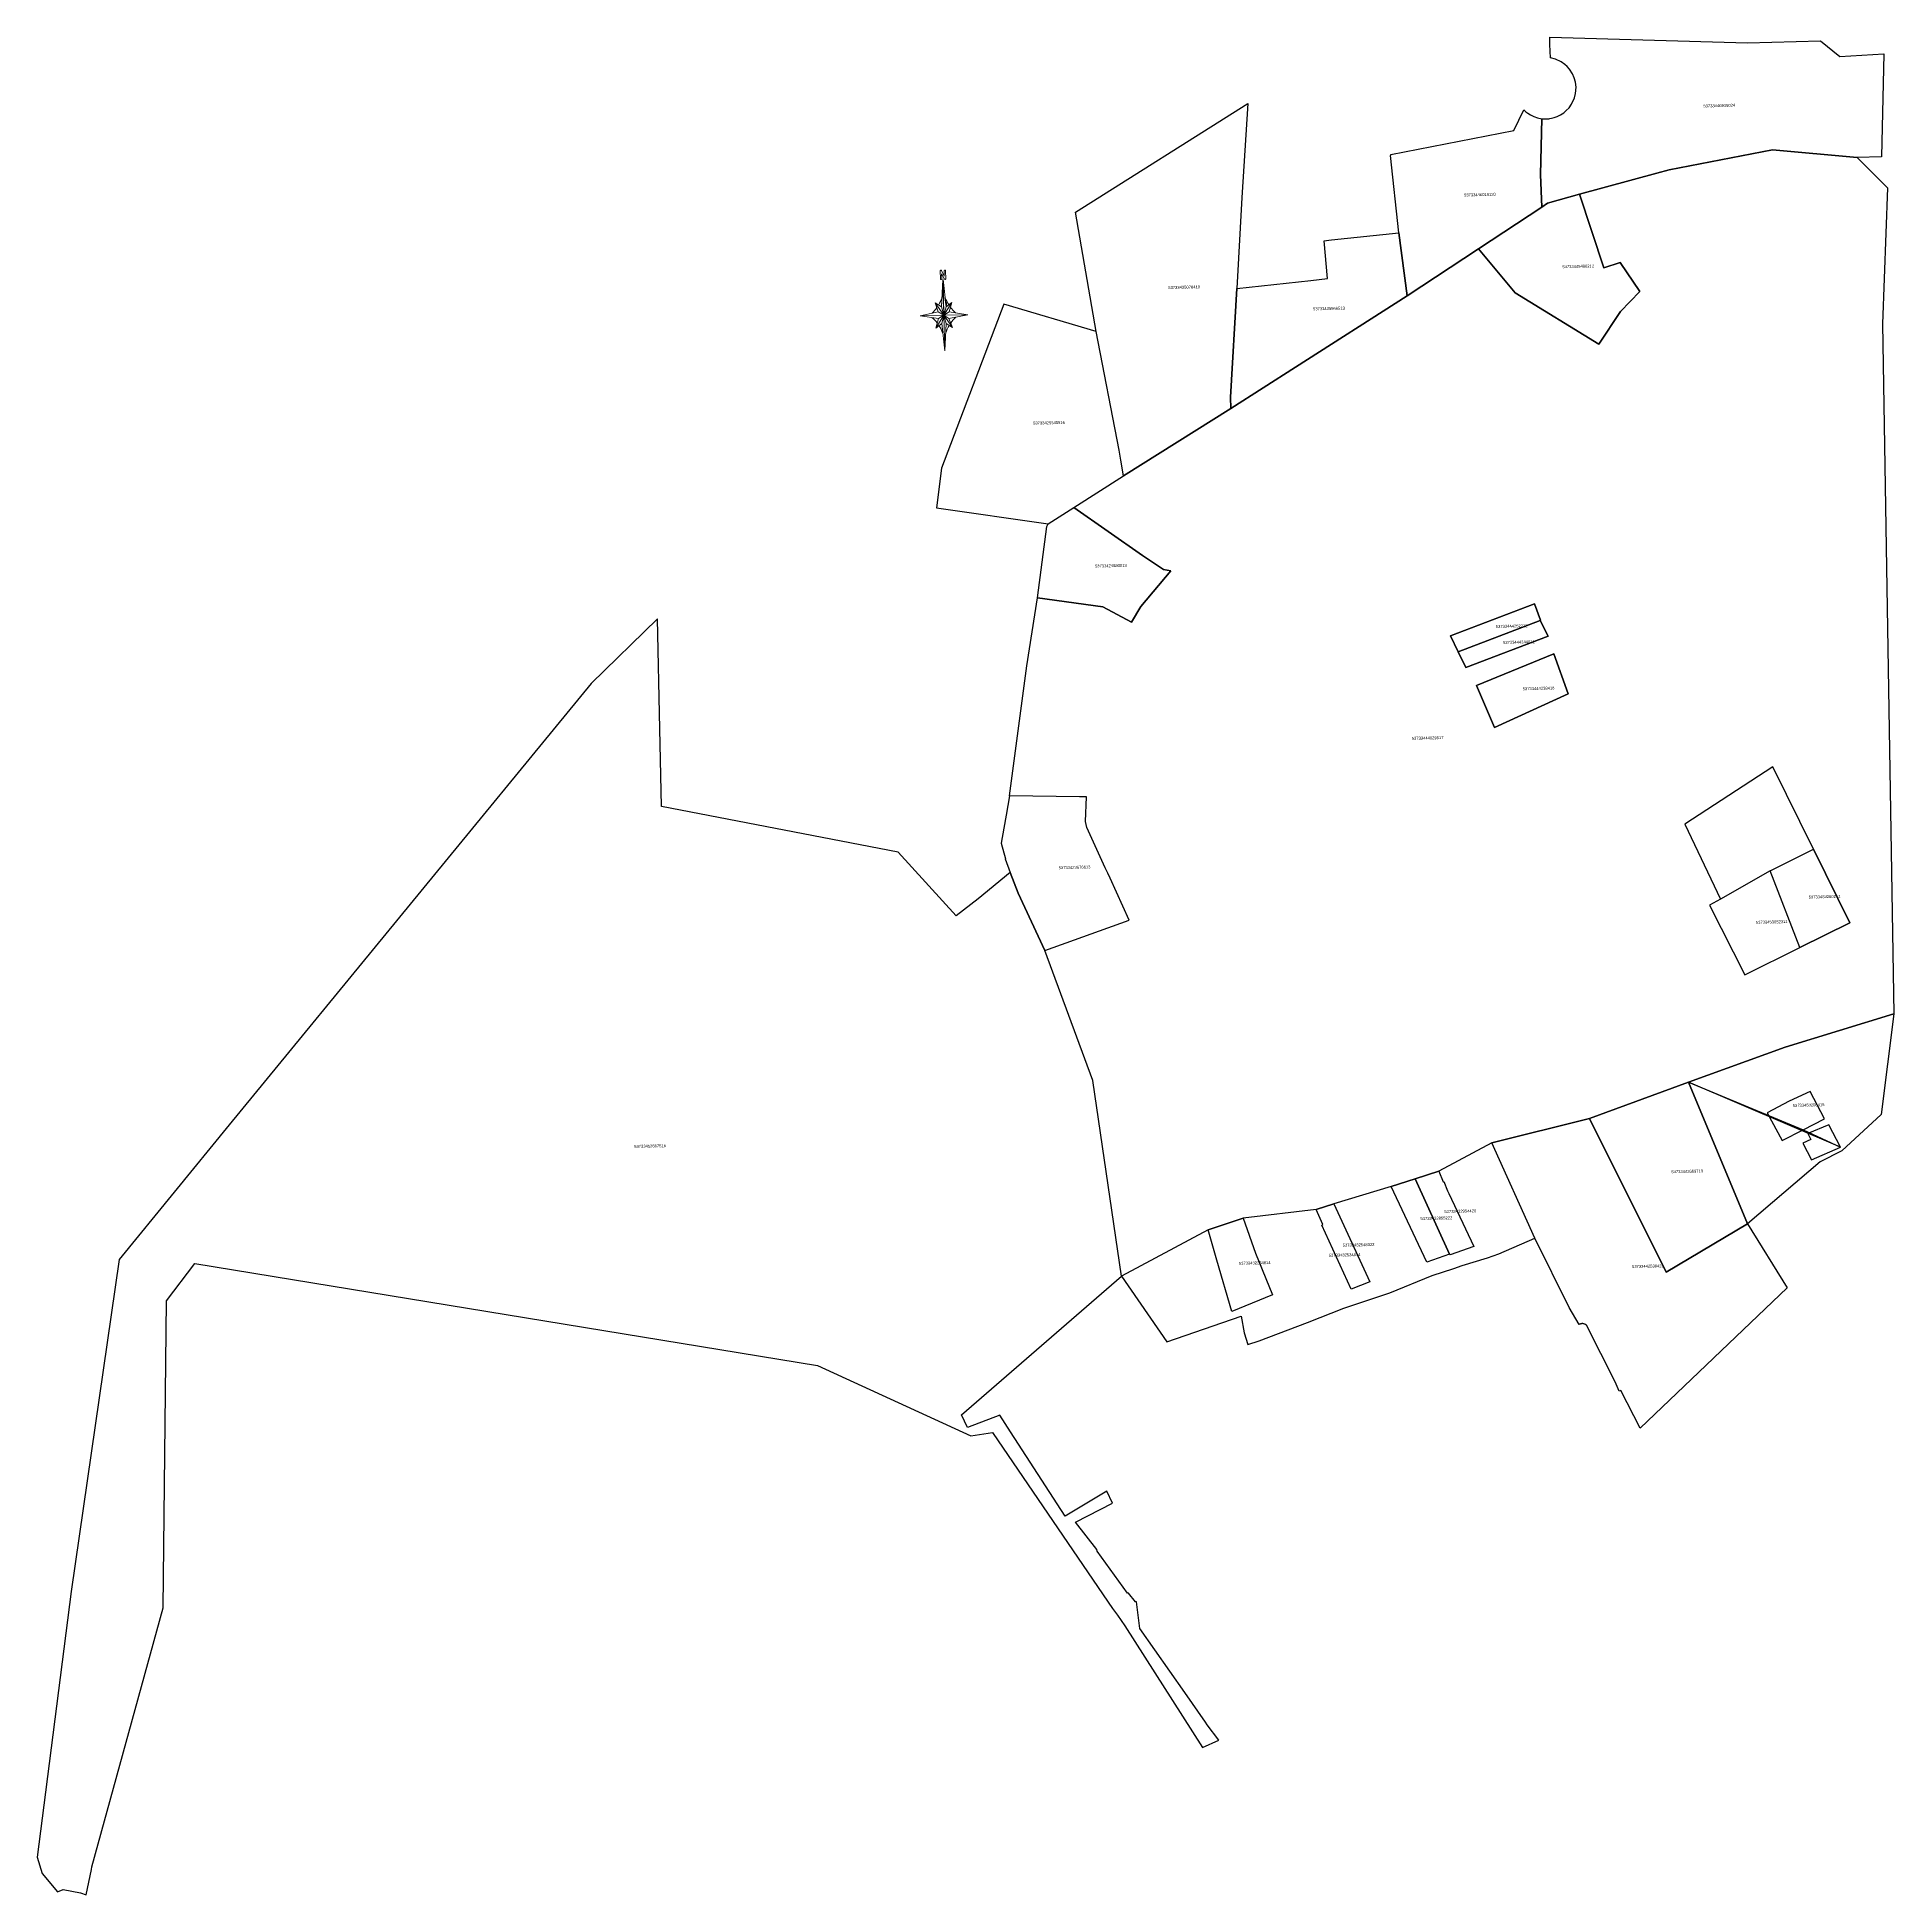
# Model space of a CAD drawing. Header units: millimetres. Extents: x -3245 to 2970, y 1153 to 3965.
# Drawn here: x -508 to 1, y 3085 to 3593 of the extents above; entities that cross this region are included whole.
import ezdxf

# ---------------------------------------------------------------- set-up
doc = ezdxf.new("R2010")
doc.units = ezdxf.units.MM
for name, color, linetype in [('Level_1', 7, 'Continuous'), ('NUMEROCATASTRAL', 7, 'Continuous'), ('POLIGONOS', 7, 'Continuous')]:
    doc.layers.add(name, color=color, linetype=linetype)
doc.styles.get("Standard").update_dxf_attribs({"font": 'arial.ttf'})

# ---------------------------------------------------------------- blocks, each defined once
blk = doc.blocks.new('*U54')
at = {"layer": 'Level_1', "color": 7, "linetype": 'Continuous', "lineweight": 0}
mesh = blk.add_polyface(dxfattribs=at)
corners = [(15.76, -9.11), (15.09, -7.88), (14.52, -6.56), (14.79, -9.81)]
mesh.append_faces([[corners[k] for k in face] for face in [(3, 1, 2)]], dxfattribs={"vtx0": -1, "color": 7})
mesh.append_faces([[corners[k] for k in face] for face in [(0, 1, 3)]], dxfattribs={"vtx1": -1, "color": 7})
blk = doc.blocks.new('*U55')
at = {"layer": 'Level_1', "color": 7, "linetype": 'Continuous', "lineweight": 0}
mesh = blk.add_polyface(dxfattribs=at)
corners = [(13.99, -0.4), (13.25, -9.78), (13.99, -12.63)]
mesh.append_faces([[corners[k] for k in face] for face in [(0, 1, 2)]], dxfattribs={"color": 7})
blk = doc.blocks.new('*U53')
at = {"layer": 'Level_1', "color": 7, "linetype": 'Continuous', "lineweight": 0}
for p, q in [((0, 10.54), (-0.74, 1.22)), ((0.79, 1.19), (0, 10.54)), ((-0.74, 1.22), (-2.84, 2.72)), ((-2.84, 2.72), (-1.86, -0.4)), ((2.86, 2.69), (0.79, 1.19)), ((1.88, -0.48), (2.86, 2.69)), ((-1.86, -0.4), (-8.1, -1.61)), ((-8.1, -1.61), (-1.89, -2.7)), ((-1.89, -2.7), (-2.88, -5.88)), ((-2.88, -5.88), (-0.8, -4.4)), ((-0.8, -4.4), (0, -13.76)), ((0, -13.76), (0.74, -4.44)), ((0.74, -4.44), (2.88, -5.88)), ((1.66, -2.73), (8.1, -1.61)), ((2.88, -5.88), (1.66, -2.73)), ((8.1, -1.61), (1.88, -0.48))]:
    blk.add_line(p, q, dxfattribs=at)
at = {"layer": 'Level_1', "color": 1, "linetype": 'Continuous', "lineweight": 0}
for q in [(0, 10.54), (-2.84, 2.72), (-0.74, 1.22), (2.86, 2.69), (0.79, 1.19), (-8.1, -1.61), (-2.88, -5.88), (-1.89, -2.7), (-1.86, -0.4), (-0.8, -4.4), (1.88, -0.48), (8.1, -1.61), (0, -13.76), (2.88, -5.88), (1.66, -2.73), (0.74, -4.44)]:
    blk.add_line((0, -1.61), q, dxfattribs=at)
at = {"layer": 'Level_1', "color": 7, "linetype": 'Continuous', "lineweight": 0}
blk.add_lwpolyline([(-0.87, 13.41), (-0.87, 13.51), (-0.85, 13.57), (-0.83, 13.63), (-0.81, 13.66), (-0.76, 13.72), (-0.72, 13.72), (-0.68, 13.76), (-0.64, 13.76), (-0.6, 13.76), (-0.54, 13.72), (-0.49, 13.66), (-0.45, 13.6), (0.48, 11.73), (0.48, 11.73), (0.48, 13.41), (0.5, 13.57), (0.57, 13.66), (0.63, 13.72), (0.71, 13.76), (0.75, 13.76), (0.79, 13.72), (0.84, 13.72), (0.86, 13.66), (0.9, 13.63), (0.92, 13.57), (0.92, 13.51), (0.94, 13.41), (0.94, 10.89), (0.92, 10.83), (0.92, 10.76), (0.9, 10.67), (0.86, 10.64), (0.84, 10.61), (0.79, 10.58), (0.75, 10.55), (0.71, 10.55), (0.67, 10.55), (0.61, 10.58), (0.57, 10.64), (0.52, 10.7), (-0.41, 12.54), (-0.41, 12.54), (-0.41, 10.89), (-0.43, 10.83), (-0.43, 10.76), (-0.45, 10.67), (-0.49, 10.64), (-0.51, 10.61), (-0.56, 10.58), (-0.6, 10.55), (-0.64, 10.55), (-0.68, 10.55), (-0.72, 10.58), (-0.76, 10.61), (-0.81, 10.64), (-0.83, 10.67), (-0.85, 10.76), (-0.87, 10.83), (-0.87, 10.89), (-0.87, 13.41), (-0.87, 13.41)], dxfattribs=at)
for points in [[(-4.02, -0.82, 0.05407), (-2.31, 1.05)], [(-1.73, 1.92, 0.053293), (-0.49, 4.42)], [(0.52, 4.42, 0.053433), (1.76, 1.89)], [(2.34, 1.01, 0.053371), (4.02, -0.86)], [(-2.35, -4.2, 0.052615), (-4.02, -2.33)], [(-0.52, -7.63, 0.053114), (-1.77, -5.09)], [(1.74, -5.12, 0.050082), (0.48, -7.64)], [(4.02, -2.32, 0.052451), (2.27, -4.32)]]:
    blk.add_lwpolyline(points, format="xyb", dxfattribs=at)
at = {"layer": 'Level_1', "color": 7, "linetype": 'Continuous', "lineweight": 0, "xscale": 0.9934220851692286, "yscale": 0.9934220851692286, "zscale": 0.9934220851692286}
for name in ['*U55', '*U54']:
    blk.add_blockref(name, (-13.9, 10.94), dxfattribs=at)

msp = doc.modelspace()

# ---------------------------------------------------------------- linework, layer by layer
at = {"layer": 'POLIGONOS', "color": 5}
for p, q in [((-60.3916, 3557.1181), (-32.0306, 3562.6053)), ((-32.0306, 3562.6053), (-8.8838, 3560.5131)), ((-8.8838, 3560.5131), (-0.5445, 3552.1404)), ((-84.9091, 3550.4072), (-63.73, 3556.2033)), ((-63.73, 3556.2033), (-60.3916, 3557.1181)), ((-78.2638, 3530.2847), (-84.9091, 3550.4072)), ((-0.5445, 3552.1404), (-1.9487, 3514.895)), ((-132.1537, 3522.6142), (-112.5815, 3535.4934)), ((-112.5815, 3535.4934), (-102.606, 3523.3797)), ((-73.7957, 3531.6964), (-78.2638, 3530.2847)), ((-68.3961, 3523.7259), (-73.7957, 3531.6964)), ((-162.796, 3503.0273), (-132.1537, 3522.6142)), ((-102.606, 3523.3797), (-79.6462, 3509.3401)), ((-73.7641, 3518.2899), (-68.3961, 3523.7259)), ((-79.6462, 3509.3401), (-73.7641, 3518.2899)), ((-1.9487, 3514.895), (1.1731, 3325.8587)), ((-180.4377, 3491.7496), (-162.796, 3503.0273)), ((-209.8583, 3473.258), (-180.4377, 3491.7496)), ((-223.4632, 3464.6208), (-209.8583, 3473.258)), ((-204.685, 3451.4759), (-223.4632, 3464.6208)), ((-198.9669, 3447.565), (-204.685, 3451.4759)), ((-205.1838, 3437.4434), (-196.8775, 3447.2621)), ((-196.8775, 3447.2621), (-198.9669, 3447.565)), ((-236.3797, 3421.1709), (-233.4878, 3439.8347)), ((-233.4878, 3439.8347), (-215.5328, 3437.3559)), ((-215.5328, 3437.3559), (-207.6951, 3433.2063)), ((-207.6951, 3433.2063), (-205.1838, 3437.4434)), ((-97.3198, 3438.1976), (-120.2927, 3429.399)), ((-95.6492, 3433.6806), (-97.3198, 3438.1976)), ((-95.7238, 3433.6521), (-95.6492, 3433.6806)), ((-93.5432, 3429.3749), (-95.7238, 3433.6521)), ((-120.2927, 3429.399), (-118.2381, 3425.0432)), ((-118.2381, 3425.0432), (-116.0651, 3420.7633)), ((-116.0651, 3420.7633), (-93.5432, 3429.3749)), ((-241.1336, 3385.5915), (-236.3797, 3421.1709)), ((-92.0184, 3424.4645), (-113.1858, 3415.8636)), ((-88.0159, 3413.5769), (-92.0184, 3424.4645)), ((-113.1858, 3415.8636), (-108.2008, 3404.3352)), ((-108.2008, 3404.3352), (-88.0159, 3413.5769)), ((-31.9757, 3393.5893), (-56.0797, 3377.883)), ((-20.8144, 3370.9569), (-31.9757, 3393.5893)), ((-221.9018, 3385.297), (-241.1336, 3385.5915)), ((-219.9873, 3385.2845), (-221.9018, 3385.297)), ((-220.2809, 3378.5486), (-219.9873, 3385.2845)), ((-219.9629, 3376.9526), (-220.2809, 3378.5486)), ((-214.8943, 3365.8923), (-219.9629, 3376.9526)), ((-56.0797, 3377.883), (-46.3093, 3357.2878)), ((-10.8701, 3350.8227), (-20.8144, 3370.9569)), ((-214.1878, 3364.4029), (-214.8943, 3365.8923)), ((-213.5455, 3363.0143), (-214.1878, 3364.4029)), ((-208.3104, 3351.5651), (-213.5455, 3363.0143)), ((-46.3093, 3357.2878), (-49.3267, 3355.6167)), ((-49.3267, 3355.6167), (-39.6899, 3336.5631)), ((-231.4084, 3343.2275), (-208.3104, 3351.5651)), ((-24.6235, 3344.0161), (-10.8701, 3350.8227)), ((-39.6899, 3336.5631), (-24.6235, 3344.0161)), ((-218.2934, 3307.6217), (-231.4084, 3343.2275)), ((1.1731, 3325.8587), (-28.598, 3316.7211)), ((-28.598, 3316.7211), (-55.133, 3307.1347)), ((-210.4377, 3253.9874), (-218.2934, 3307.6217)), ((-55.133, 3307.1347), (-82.2494, 3297.2332)), ((-82.2494, 3297.2332), (-108.9761, 3290.4989)), ((-108.9761, 3290.4989), (-123.5317, 3282.7419)), ((-123.5317, 3282.7419), (-130.0106, 3280.7062)), ((-136.5918, 3278.5688), (-152.2431, 3273.7853)), ((-130.0106, 3280.7062), (-136.5918, 3278.5688)), ((-152.2431, 3273.7853), (-157.0738, 3272.2646)), ((-177.0885, 3269.9353), (-186.7299, 3266.6769)), ((-157.0738, 3272.2646), (-177.0885, 3269.9353)), ((-186.7299, 3266.6769), (-210.4377, 3253.9874))]:
    msp.add_line(p, q, dxfattribs=at)
for points in [[(-95.6037, 3555.8468, 0), (-95.3013, 3571.1032, 0), (-94.7243, 3571.0557, 0), (-94.4592, 3571.0471, 0), (-94.149, 3571.0478, 0), (-93.8269, 3571.0606, 0), (-93.3849, 3571.0982, 0), (-93.07, 3571.1395, 0), (-92.6661, 3571.2103, 0), (-91.88, 3571.4076, 0), (-91.0495, 3571.7074, 0), (-90.1234, 3572.1665, 0), (-89.2649, 3572.7323, 0), (-88.5803, 3573.3052, 0), (-87.8168, 3574.1167, 0), (-87.1327, 3575.0779, 0), (-86.3353, 3576.7882, 0), (-86.018, 3578.0467, 0), (-85.9024, 3579.7798, 0), (-86.0582, 3581.1124, 0), (-86.3752, 3582.2694, 0), (-86.8701, 3583.4019, 0), (-87.7041, 3584.685, 0), (-88.305, 3585.3681, 0), (-88.9711, 3585.9785, 0), (-89.9903, 3586.6971, 0), (-91.5209, 3587.4165, 0), (-92.921, 3587.7784, 0), (-93.0936, 3591.3881, 0), (-93.1168, 3593.4398, 0), (-38.9166, 3591.9181, 0), (-18.9647, 3592.3976, 0), (-13.5887, 3588.1394, 0), (-1.5276, 3588.8958, 0), (-2.1803, 3560.615, 0), (-8.8838, 3560.5131, 0), (-32.0306, 3562.6053, 0), (-60.3916, 3557.1181, 0), (-63.73, 3556.2033, 0), (-84.9091, 3550.4072, 0), (-93.6794, 3547.932, 0), (-95.3054, 3546.8618, 0), (-95.6037, 3555.8468, 0)], [(-223.0609, 3545.4909, 0), (-175.8467, 3575.2682, 0), (-177.4254, 3549.4957, 0), (-178.8722, 3524.5487, 0), (-180.5323, 3494.8414, 0), (-180.4377, 3491.7496, 0), (-209.8583, 3473.258, 0), (-210.6034, 3477.5942, 0), (-211.1116, 3480.3228, 0), (-217.3994, 3512.7935, 0), (-223.0609, 3545.4909, 0)], [(-136.6656, 3561.3165, 0), (-102.9669, 3567.8523, 0), (-100.168, 3573.5111, 0), (-99.6373, 3573.0234, 0), (-99.1068, 3572.6108, 0), (-98.3764, 3572.1425, 0), (-97.456, 3571.6885, 0), (-96.4863, 3571.349, 0), (-95.3013, 3571.1032, 0), (-95.6037, 3555.8468, 0), (-95.3054, 3546.8618, 0), (-112.5815, 3535.4934, 0), (-132.1537, 3522.6142, 0), (-134.4295, 3539.8502, 0), (-136.757, 3561.0356, 0), (-136.6446, 3561.0544, 0), (-136.6656, 3561.3165, 0)], [(-112.5815, 3535.4934, 0), (-95.3054, 3546.8618, 0), (-93.6794, 3547.932, 0), (-84.9091, 3550.4072, 0), (-78.2638, 3530.2847, 0), (-73.7957, 3531.6964, 0), (-68.3961, 3523.7259, 0), (-73.7641, 3518.2899, 0), (-79.6462, 3509.3401, 0), (-102.606, 3523.3797, 0), (-112.5815, 3535.4934, 0)], [(-180.5323, 3494.8414, 0), (-178.8722, 3524.5487, 0), (-158.5404, 3526.8127, 0), (-154.0232, 3527.3089, 0), (-154.8947, 3537.6265, 0), (-153.6728, 3537.7921, 0), (-152.8794, 3537.9065, 0), (-134.4295, 3539.8502, 0), (-132.1537, 3522.6142, 0), (-162.796, 3503.0273, 0), (-180.4377, 3491.7496, 0), (-180.5323, 3494.8414, 0)], [(-230.5021, 3460.1522, 0), (-223.4632, 3464.6208, 0), (-209.8583, 3473.258, 0), (-210.6034, 3477.5942, 0), (-211.1116, 3480.3228, 0), (-217.3994, 3512.7935, 0), (-242.6788, 3520.2916, 0), (-259.7264, 3475.3211, 0), (-261.1071, 3464.5021, 0), (-230.5021, 3460.1522, 0)], [(-223.4632, 3464.6208, 0), (-204.685, 3451.4759, 0), (-198.9669, 3447.565, 0), (-196.8775, 3447.2621, 0), (-205.1838, 3437.4434, 0), (-207.6951, 3433.2063, 0), (-215.5328, 3437.3559, 0), (-233.4878, 3439.8347, 0), (-230.8556, 3459.425, 0), (-230.5021, 3460.1522, 0), (-223.4632, 3464.6208, 0)], [(-120.2927, 3429.399, 0), (-97.3198, 3438.1976, 0), (-95.6492, 3433.6806, 0), (-95.7238, 3433.6521, 0), (-118.2381, 3425.0432, 0), (-120.2927, 3429.399, 0)], [(-336.444, 3382.7161, 0), (-336.8865, 3403.9645, 0), (-337.5702, 3434.056, 0), (-355.7702, 3416.3707, 0), (-454.8782, 3295.4321, 0), (-485.0564, 3258.5664, 0), (-498.1913, 3167.6004, 0), (-505.6836, 3109.0847, 0), (-507.5291, 3094.8228, 0), (-506.1661, 3090.3567, 0), (-501.9852, 3085.3562, 0), (-500.3608, 3086.0114, 0), (-495.626, 3085.1061, 0), (-494.0621, 3084.5291, 0), (-492.6293, 3091.4389, 0), (-492.5347, 3092.2483, 0), (-472.9971, 3163.1249, 0), (-472.1217, 3247.2597, 0), (-464.372, 3257.5212, 0), (-293.6996, 3229.5279, 0), (-251.7563, 3210.2914, 0), (-245.7882, 3211.1494, 0), (-214.0808, 3164.7447, 0), (-212.8642, 3163.0134, 0), (-211.5509, 3161.1117, 0), (-209.4816, 3158.1996, 0), (-188.2541, 3124.9191, 0), (-183.8124, 3126.9329, 0), (-186.9964, 3131.1298, 0), (-187.453, 3131.7918, 0), (-193.1028, 3139.9823, 0), (-205.3951, 3157.4756, 0), (-206.3233, 3164.7608, 0), (-206.5643, 3164.8167, 0), (-208.4833, 3167.1984, 0), (-208.7912, 3167.1531, 0), (-217.1487, 3178.7244, 0), (-217.2322, 3179.178, 0), (-223.0193, 3186.637, 0), (-212.8693, 3191.8563, 0), (-214.4931, 3195.0724, 0), (-225.8395, 3188.3075, 0), (-240.8371, 3211.3729, 0), (-243.7822, 3215.9023, 0), (-252.636, 3212.5568, 0), (-254.2458, 3216.0332, 0), (-210.4377, 3253.9874, 0), (-218.2934, 3307.6217, 0), (-231.4084, 3343.2275, 0), (-238.7792, 3358.9737, 0), (-240.9182, 3364.5712, 0), (-249.7175, 3357.3575, 0), (-255.6938, 3352.7682, 0), (-271.6253, 3370.1795, 0), (-336.444, 3382.7161, 0)], [(-118.2381, 3425.0432, 0), (-95.7238, 3433.6521, 0), (-93.5432, 3429.3749, 0), (-116.0651, 3420.7633, 0), (-118.2381, 3425.0432, 0)], [(-88.0159, 3413.5769, 0), (-108.2008, 3404.3352, 0), (-113.1858, 3415.8636, 0), (-92.0184, 3424.4645, 0), (-88.0159, 3413.5769, 0)], [(-241.1336, 3385.5915, 0), (-242.0126, 3380.2829, 0), (-242.6813, 3376.7469, 0), (-243.4232, 3372.619, 0), (-242.2439, 3368.3825, 0), (-242.3478, 3368.3121, 0), (-240.9182, 3364.5712, 0), (-238.7792, 3358.9737, 0), (-231.4084, 3343.2275, 0), (-208.3104, 3351.5651, 0), (-213.5455, 3363.0143, 0), (-214.1878, 3364.4029, 0), (-214.8943, 3365.8923, 0), (-219.9629, 3376.9526, 0), (-220.2809, 3378.5486, 0), (-219.9873, 3385.2845, 0), (-221.9018, 3385.297, 0), (-241.1336, 3385.5915, 0)], [(-32.732, 3365.0568, 0), (-20.8144, 3370.9569, 0), (-10.8701, 3350.8227, 0), (-24.6235, 3344.0161, 0), (-32.732, 3365.0568, 0)], [(-32.732, 3365.0568, 0), (-46.3093, 3357.2878, 0), (-49.3267, 3355.6167, 0), (-39.6899, 3336.5631, 0), (-24.6235, 3344.0161, 0), (-32.732, 3365.0568, 0)], [(-55.133, 3307.1347, 0), (-28.598, 3316.7211, 0), (1.1731, 3325.8587, 0), (-2.3437, 3298.3275, 0), (-13.0556, 3288.3311, 0), (-19.0233, 3285.2994, 0), (-38.9541, 3268.3621, 0), (-55.133, 3307.1347, 0), (-23.6662, 3294.1384, 0), (-17.8403, 3297.1565, 0), (-21.7328, 3304.6135, 0), (-27.4877, 3301.9765, 0), (-33.5229, 3298.7405, 0), (-29.4231, 3291.1988, 0), (-23.6662, 3294.1384, 0), (-13.4359, 3289.3643, 0), (-16.6485, 3295.5113, 0), (-22.3595, 3293.0773, 0), (-21.5285, 3291.4987, 0), (-23.8081, 3290.4785, 0), (-21.4108, 3285.9264, 0), (-13.4359, 3289.3643, 0)], [(-82.2494, 3297.2332, 0), (-55.133, 3307.1347, 0), (-38.9541, 3268.3621, 0), (-61.1729, 3255.0959, 0), (-82.2494, 3297.2332, 0)], [(-108.9761, 3290.4989, 0), (-82.2494, 3297.2332, 0), (-61.1729, 3255.0959, 0), (-38.9541, 3268.3621, 0), (-28.0422, 3250.8098, 0), (-68.2926, 3212.3851, 0), (-73.6736, 3222.6506, 0), (-74.1089, 3222.4985, 0), (-75.2207, 3225.0479, 0), (-83.0506, 3240.5663, 0), (-83.1348, 3240.639, 0), (-83.2236, 3240.706, 0), (-83.3167, 3240.7668, 0), (-83.4136, 3240.8214, 0), (-83.514, 3240.8693, 0), (-83.6173, 3240.9104, 0), (-83.7232, 3240.9445, 0), (-83.8311, 3240.9715, 0), (-83.9405, 3240.9913, 0), (-84.051, 3241.0036, 0), (-84.1621, 3241.0086, 0), (-84.2733, 3241.0062, 0), (-84.3841, 3240.9963, 0), (-84.494, 3240.979, 0), (-84.6025, 3240.9545, 0), (-84.7091, 3240.9228, 0), (-84.8133, 3240.884, 0), (-84.9147, 3240.8384, 0), (-85.0129, 3240.7861, 0), (-87.7768, 3245.4048, 0), (-97.162, 3264.4689, 0), (-108.9761, 3290.4989, 0)], [(-176.7848, 3238.5037, 0), (-175.7874, 3235.3376, 0), (-172.7016, 3236.2697, 0), (-159.4653, 3241.3571, 0), (-149.5441, 3245.2262, 0), (-136.9598, 3249.491, 0), (-125.3416, 3254.1767, 0), (-119.3581, 3256.0845, 0), (-117.063, 3256.8959, 0), (-110.1408, 3259.0792, 0), (-107.0501, 3260.1063, 0), (-97.162, 3264.4689, 0), (-108.9761, 3290.4989, 0), (-123.5317, 3282.7419, 0), (-122.3497, 3279.8999, 0), (-122.1011, 3279.985, 0), (-121.0848, 3277.4373, 0), (-120.7545, 3276.6937, 0), (-113.8788, 3262.1306, 0), (-120.4165, 3259.8279, 0), (-120.5296, 3260.0741, 0), (-126.7746, 3257.8904, 0), (-136.5918, 3278.5688, 0), (-152.2431, 3273.7853, 0), (-142.4075, 3252.4189, 0), (-147.507, 3250.4535, 0), (-155.5804, 3267.9919, 0), (-155.2373, 3268.1626, 0), (-157.0738, 3272.2646, 0), (-177.0885, 3269.9353, 0), (-173.6898, 3260.3267, 0), (-169.1102, 3248.8588, 0), (-180.1895, 3244.3285, 0), (-184.3452, 3258.4046, 0), (-186.7299, 3266.6769, 0), (-210.4377, 3253.9874, 0), (-198.0328, 3236.0093, 0), (-177.6952, 3243.0926, 0), (-176.7848, 3238.5037, 0)], [(-130.0106, 3280.7062, 0), (-123.5317, 3282.7419, 0), (-122.3497, 3279.8999, 0), (-122.1011, 3279.985, 0), (-121.0848, 3277.4373, 0), (-120.7545, 3276.6937, 0), (-113.8788, 3262.1306, 0), (-120.4165, 3259.8279, 0), (-120.5296, 3260.0741, 0), (-130.0106, 3280.7062, 0)], [(-136.5918, 3278.5688, 0), (-130.0106, 3280.7062, 0), (-120.5296, 3260.0741, 0), (-126.7746, 3257.8904, 0), (-136.5918, 3278.5688, 0)], [(-157.0738, 3272.2646, 0), (-152.2431, 3273.7853, 0), (-142.4075, 3252.4189, 0), (-147.507, 3250.4535, 0), (-155.5804, 3267.9919, 0), (-155.2373, 3268.1626, 0), (-157.0738, 3272.2646, 0)], [(-177.0885, 3269.9353, 0), (-173.6898, 3260.3267, 0), (-169.1102, 3248.8588, 0), (-180.1895, 3244.3285, 0), (-184.3452, 3258.4046, 0), (-186.7299, 3266.6769, 0), (-177.0885, 3269.9353, 0)]]:
    msp.add_polyline3d(points, close=True, dxfattribs=at)

# ---------------------------------------------------------------- block references
at = {"layer": 'Level_1', "color": 5, "linetype": 'Continuous', "lineweight": 0, "xscale": 0.8052971762387593, "yscale": 0.8052971762387593, "zscale": 0.8052971762387593, "rotation": 1.417284305781491}
msp.add_blockref('*U53', (-259.1322, 3518.5497), dxfattribs=at)

# ---------------------------------------------------------------- texts
at = {"layer": 'NUMEROCATASTRAL', "color": 5}
for s, p in [('53733446935024', (-51.0141, 3574.1768)), ('53733446019120', (-116.5828, 3549.7876)), ('53733445480212', (-89.6503, 3530.1426)), ('53733435078410', (-197.6168, 3524.428)), ('53733435566513', (-157.9459, 3518.5974)), ('53733425548516', (-234.6417, 3487.2925)), ('53733424880013', (-217.6989, 3448.1388)), ('53733444252212', (-107.8724, 3431.5884)), ('53733444244611', (-105.8924, 3427.2083)), ('53733444238418', (-100.506, 3414.5278)), ('53733444029517', (-130.9077, 3400.9499)), ('53733423676613', (-227.6435, 3365.5016)), ('53733453260211', (-22.1524, 3357.4679)), ('53733453052311', (-36.6157, 3350.5436)), ('53733453200415', (-26.5344, 3300.3897)), ('53733412667516', (-343.9411, 3289.1508)), ('53733442669719', (-59.7873, 3282.2216)), ('53733432954420', (-121.9538, 3271.2989)), ('53733432855222', (-128.5143, 3269.3816)), ('53733432548322', (-149.8244, 3262.0804)), ('53733432234614', (-178.2668, 3257.1244)), ('53733432534814', (-153.6501, 3259.3262)), ('53733442538423', (-70.5554, 3256.2305))]:
    msp.add_text(s, height=0.8, rotation=1.417284, dxfattribs=at).set_placement(p)

doc.saveas('drawing.dxf')
